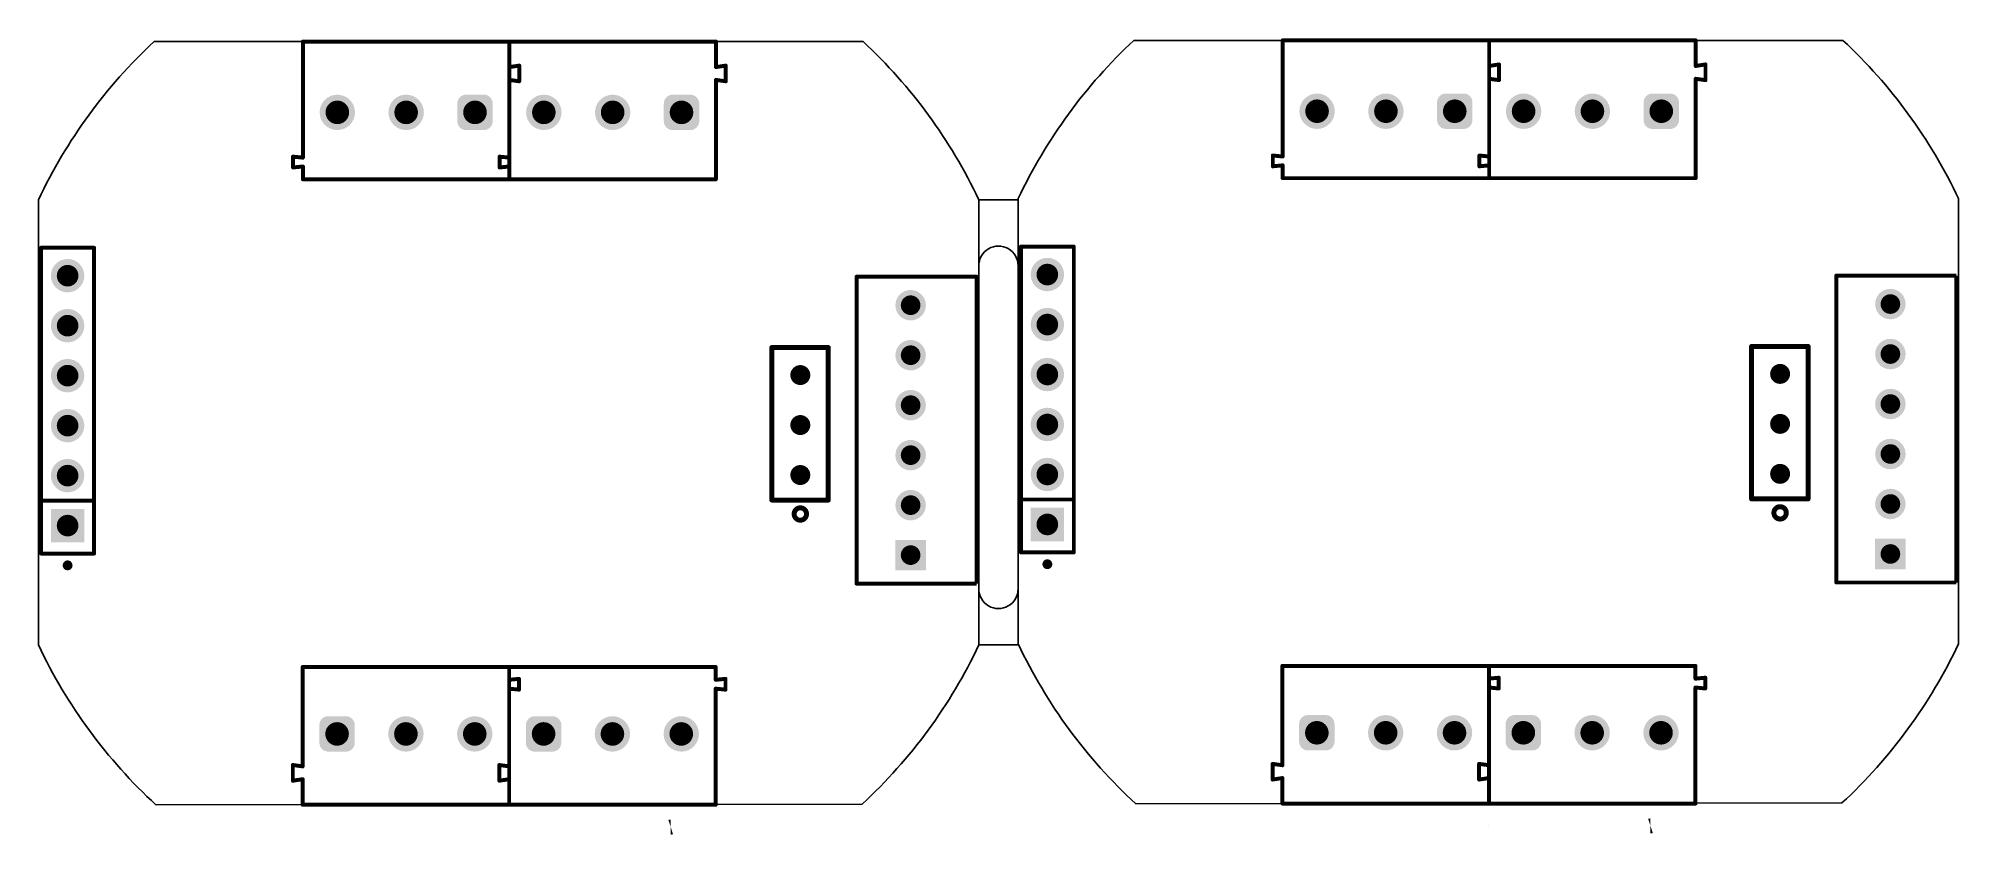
# Model space of a CAD drawing. Header units: millimetres. Extents: x 61.9 to 159.6, y 49.5 to 90.
import ezdxf

# ---------------------------------------------------------------- set-up
doc = ezdxf.new("R2010")
doc.units = ezdxf.units.MM
for name, color, linetype in [('BottomOverlay', 54, 'Continuous'), ('Mechanical1', 6, 'Continuous'), ('PadHoleLayer', 156, 'Continuous'), ('TopOverlay', 2, 'Continuous')]:
    doc.layers.add(name, color=color, linetype=linetype)

# ---------------------------------------------------------------- blocks, each defined once
blk = doc.blocks.new('3_2_54_C______________3')
at = {"layer": 'PadHoleLayer'}
h = blk.add_hatch(color=156, dxfattribs=at)
edge = h.paths.add_edge_path()
edge.add_arc((-3.302, 2.794), 0.508, 0, 360)
h = blk.add_hatch(color=156, dxfattribs=at)
edge = h.paths.add_edge_path()
edge.add_arc((-0.7619999999999999, 2.794), 0.508, 0, 360)
h = blk.add_hatch(color=156, dxfattribs=at)
edge = h.paths.add_edge_path()
edge.add_arc((1.778, 2.794), 0.508, 0, 360)
at = {"layer": 'BottomOverlay', "const_width": 0.254}
for points in [[(-4.571999999999999, 4.2418), (3.175, 4.2418)], [(-4.571999999999999, 4.2418), (-4.571999999999999, 1.3716)], [(3.175, 4.2418), (3.175, 1.3716)], [(-4.571999999999999, 1.3716), (3.175, 1.3716)]]:
    blk.add_lwpolyline(points, dxfattribs=at)
at = {"layer": 'BottomOverlay', "const_width": 0.127}
for points in [[(-4.6355, 4.2418, 1), (-4.5085, 4.2418, 1)], [(-4.6355, 4.2418, 1), (-4.5085, 4.2418, 1)], [(3.1115, 4.2418, 1), (3.2385, 4.2418, 1)], [(3.1115, 4.2418, 1), (3.2385, 4.2418, 1)], [(-4.6355, 1.3716, 1), (-4.5085, 1.3716, 1)], [(-4.6355, 1.3716, 1), (-4.5085, 1.3716, 1)], [(3.1115, 1.3716, 1), (3.2385, 1.3716, 1)], [(3.1115, 1.3716, 1), (3.2385, 1.3716, 1)]]:
    blk.add_lwpolyline(points, format="xyb", close=True, dxfattribs=at)
at = {"layer": 'TopOverlay', "const_width": 0.254}
for points in [[(-4.571999999999999, 4.2418), (3.175, 4.2418)], [(-4.571999999999999, 4.2418), (-4.571999999999999, 1.3716)], [(3.175, 4.2418), (3.175, 1.3716)], [(-4.571999999999999, 1.3716), (3.175, 1.3716)]]:
    blk.add_lwpolyline(points, dxfattribs=at)
at = {"layer": 'TopOverlay'}
for points, const_width in [([(-4.6355, 4.2418, 1), (-4.5085, 4.2418, 1)], 0.127), ([(-4.6355, 4.2418, 1), (-4.5085, 4.2418, 1)], 0.127), ([(3.1115, 4.2418, 1), (3.2385, 4.2418, 1)], 0.127), ([(3.1115, 4.2418, 1), (3.2385, 4.2418, 1)], 0.127), ([(-4.969019779999999, 2.794, 1), (-5.59738022, 2.794, 1)], 0.254), ([(-5.660880219999999, 2.794, 1), (-5.533880219999999, 2.794, 1)], 0.127), ([(-5.032519779999999, 2.794, 1), (-4.90551978, 2.794, 1)], 0.127), ([(-4.6355, 1.3716, 1), (-4.5085, 1.3716, 1)], 0.127), ([(-4.6355, 1.3716, 1), (-4.5085, 1.3716, 1)], 0.127), ([(3.1115, 1.3716, 1), (3.2385, 1.3716, 1)], 0.127), ([(3.1115, 1.3716, 1), (3.2385, 1.3716, 1)], 0.127)]:
    blk.add_lwpolyline(points, format="xyb", close=True, dxfattribs=dict(at, const_width=const_width))

msp = doc.modelspace()

# ---------------------------------------------------------------- hatches: boundary and pattern name
at = {"layer": 'TopOverlay'}
h = msp.add_hatch(color=2, dxfattribs=at)
edge = h.paths.add_edge_path()
edge.add_arc((77.12498184314987, 86.23500367628277), 0.8999981999999999, 0, 360)
h = msp.add_hatch(color=2, dxfattribs=at)
edge = h.paths.add_edge_path()
edge.add_arc((80.62494944314986, 86.23500367628277), 0.8999981999999999, 0, 360)
h = msp.add_hatch(color=2, dxfattribs=at)
edge = h.paths.add_edge_path()
edge.add_arc((84.57496821314987, 85.78500330628279), 0.4499991, 270, 360)
edge.add_line((85.02496731314986, 85.78500330628279), (85.02496731314986, 86.68500404628277))
edge.add_arc((84.57496821314987, 86.68500404628277), 0.4499991, 0, 90)
edge.add_line((84.57496821314987, 87.13500314628277), (83.67496747314989, 87.13500314628277))
edge.add_arc((83.67496747314988, 86.68500404628277), 0.4499991, 90, 180.0000000000008)
edge.add_line((83.22496837314989, 86.68500404628277), (83.22496837314989, 85.78500330628279))
edge.add_arc((83.67496747314988, 85.78500330628279), 0.4499991, 180, 270)
edge.add_line((83.67496747314988, 85.33500420628279), (84.57496821314986, 85.33500420628279))
h = msp.add_hatch(color=2, dxfattribs=at)
edge = h.paths.add_edge_path()
edge.add_arc((87.62493544314987, 86.23500367628277), 0.8999981999999999, 0, 360)
h = msp.add_hatch(color=2, dxfattribs=at)
edge = h.paths.add_edge_path()
edge.add_arc((91.12495384314988, 86.23500367628277), 0.8999981999999999, 0, 360)
h = msp.add_hatch(color=2, dxfattribs=at)
edge = h.paths.add_edge_path()
edge.add_arc((95.07497261314984, 85.78500330628279), 0.4499991, 270, 360)
edge.add_line((95.52497171314988, 85.78500330628279), (95.52497171314988, 86.68500404628277))
edge.add_arc((95.07497261314984, 86.68500404628277), 0.4499991, 0, 90)
edge.add_line((95.07497261314984, 87.13500314628277), (94.1749718731499, 87.13500314628277))
edge.add_arc((94.1749718731499, 86.68500404628277), 0.4499991, 90, 180.0000000000008)
edge.add_line((93.72497277314989, 86.68500404628277), (93.72497277314989, 85.78500330628279))
edge.add_arc((94.1749718731499, 85.78500330628279), 0.4499991, 180, 270)
edge.add_line((94.1749718731499, 85.33500420628279), (95.07497261314984, 85.33500420628279))
h = msp.add_hatch(color=2, dxfattribs=at)
edge = h.paths.add_edge_path()
edge.add_arc((126.9403691943679, 86.29315499691178), 0.8999981999999999, 0, 360)
h = msp.add_hatch(color=2, dxfattribs=at)
edge = h.paths.add_edge_path()
edge.add_arc((126.9403691943679, 86.29315499691178), 0.5999988, 0, 360)
h = msp.add_hatch(color=2, dxfattribs=at)
edge = h.paths.add_edge_path()
edge.add_arc((130.4403367943679, 86.29315499691178), 0.8999981999999999, 0, 360)
h = msp.add_hatch(color=2, dxfattribs=at)
edge = h.paths.add_edge_path()
edge.add_arc((130.4403367943679, 86.29315499691178), 0.5999988, 0, 360)
h = msp.add_hatch(color=2, dxfattribs=at)
edge = h.paths.add_edge_path()
edge.add_arc((134.3903555643678, 85.8431546269118), 0.4499991, 270, 360)
edge.add_line((134.8403546643679, 85.8431546269118), (134.8403546643679, 86.74315536691178))
edge.add_arc((134.3903555643678, 86.74315536691178), 0.4499991, 0, 90)
edge.add_line((134.3903555643678, 87.19315446691178), (133.4903548243678, 87.19315446691178))
edge.add_arc((133.4903548243679, 86.74315536691178), 0.4499991, 90, 180.0000000000008)
edge.add_line((133.0403557243679, 86.74315536691178), (133.0403557243679, 85.8431546269118))
edge.add_arc((133.4903548243679, 85.8431546269118), 0.4499991, 180, 270)
edge.add_line((133.4903548243679, 85.3931555269118), (134.3903555643678, 85.3931555269118))
h = msp.add_hatch(color=2, dxfattribs=at)
edge = h.paths.add_edge_path()
edge.add_arc((133.9403551943678, 86.29315499691178), 0.5999988, 0, 360)
h = msp.add_hatch(color=2, dxfattribs=at)
edge = h.paths.add_edge_path()
edge.add_arc((137.4403227943679, 86.29315499691178), 0.8999981999999999, 0, 360)
h = msp.add_hatch(color=2, dxfattribs=at)
edge = h.paths.add_edge_path()
edge.add_arc((137.4403227943679, 86.29315499691178), 0.5999988, 0, 360)
h = msp.add_hatch(color=2, dxfattribs=at)
edge = h.paths.add_edge_path()
edge.add_arc((140.9403411943679, 86.29315499691178), 0.8999981999999999, 0, 360)
h = msp.add_hatch(color=2, dxfattribs=at)
edge = h.paths.add_edge_path()
edge.add_arc((140.9403411943679, 86.29315499691178), 0.5999988, 0, 360)
h = msp.add_hatch(color=2, dxfattribs=at)
edge = h.paths.add_edge_path()
edge.add_arc((144.8903599643678, 85.8431546269118), 0.4499991, 270, 360)
edge.add_line((145.3403590643678, 85.8431546269118), (145.3403590643678, 86.74315536691178))
edge.add_arc((144.8903599643678, 86.74315536691178), 0.4499991, 0, 90)
edge.add_line((144.8903599643678, 87.19315446691178), (143.9903592243679, 87.19315446691178))
edge.add_arc((143.9903592243679, 86.74315536691178), 0.4499991, 90, 180.0000000000008)
edge.add_line((143.5403601243679, 86.74315536691178), (143.5403601243679, 85.8431546269118))
edge.add_arc((143.9903592243679, 85.8431546269118), 0.4499991, 180, 270)
edge.add_line((143.9903592243679, 85.3931555269118), (144.8903599643678, 85.3931555269118))
h = msp.add_hatch(color=2, dxfattribs=at)
edge = h.paths.add_edge_path()
edge.add_arc((144.4403595943679, 86.29315499691178), 0.5999988, 0, 360)
h = msp.add_hatch(color=2, dxfattribs=at)
edge = h.paths.add_edge_path()
edge.add_arc((77.12498184314987, 86.23500367628277), 0.5999988, 0, 360)
h = msp.add_hatch(color=2, dxfattribs=at)
edge = h.paths.add_edge_path()
edge.add_arc((80.62494944314986, 86.23500367628277), 0.5999988, 0, 360)
h = msp.add_hatch(color=2, dxfattribs=at)
edge = h.paths.add_edge_path()
edge.add_arc((84.12496784314988, 86.23500367628277), 0.5999988, 0, 360)
h = msp.add_hatch(color=2, dxfattribs=at)
edge = h.paths.add_edge_path()
edge.add_arc((87.62493544314987, 86.23500367628277), 0.5999988, 0, 360)
h = msp.add_hatch(color=2, dxfattribs=at)
edge = h.paths.add_edge_path()
edge.add_arc((91.12495384314988, 86.23500367628277), 0.5999988, 0, 360)
h = msp.add_hatch(color=2, dxfattribs=at)
edge = h.paths.add_edge_path()
edge.add_arc((94.6249722431499, 86.23500367628277), 0.5999988, 0, 360)
h = msp.add_hatch(color=256, dxfattribs=at)
edge = h.paths.add_edge_path()
edge.add_arc((63.41112851980382, 77.9352123285298), 0.8499983, 0, 360)
h = msp.add_hatch(color=256, dxfattribs=at)
edge = h.paths.add_edge_path()
edge.add_arc((63.41112851980382, 77.9352123285298), 0.5499989000000002, 0, 360)
h = msp.add_hatch(color=256, dxfattribs=at)
edge = h.paths.add_edge_path()
edge.add_arc((113.2265158710218, 77.99336364915881), 0.8499983, 0, 360)
h = msp.add_hatch(color=256, dxfattribs=at)
edge = h.paths.add_edge_path()
edge.add_arc((113.2265158710218, 77.99336364915881), 0.5499989000000002, 0, 360)
h = msp.add_hatch(color=256, dxfattribs=at)
edge = h.paths.add_edge_path()
edge.add_arc((106.2740815406915, 76.4351823085298), 0.77499972, 0, 360)
h = msp.add_hatch(color=256, dxfattribs=at)
edge = h.paths.add_edge_path()
edge.add_arc((156.0894688919095, 76.4933336291588), 0.77499972, 0, 360)
h = msp.add_hatch(color=256, dxfattribs=at)
edge = h.paths.add_edge_path()
edge.add_arc((63.41112851980382, 75.3952123285298), 0.8499983, 0, 360)
h = msp.add_hatch(color=256, dxfattribs=at)
edge = h.paths.add_edge_path()
edge.add_arc((106.2740815406915, 76.4351823085298), 0.4999990000000001, 0, 360)
h = msp.add_hatch(color=256, dxfattribs=at)
edge = h.paths.add_edge_path()
edge.add_arc((113.2265158710218, 75.4533636491588), 0.8499983, 0, 360)
h = msp.add_hatch(color=256, dxfattribs=at)
edge = h.paths.add_edge_path()
edge.add_arc((156.0894688919095, 76.4933336291588), 0.4999990000000001, 0, 360)
h = msp.add_hatch(color=256, dxfattribs=at)
edge = h.paths.add_edge_path()
edge.add_arc((63.41112851980382, 75.3952123285298), 0.5499989000000002, 0, 360)
h = msp.add_hatch(color=256, dxfattribs=at)
edge = h.paths.add_edge_path()
edge.add_arc((113.2265158710218, 75.4533636491588), 0.5499989000000002, 0, 360)
h = msp.add_hatch(color=256, dxfattribs=at)
edge = h.paths.add_edge_path()
edge.add_arc((106.2740815406915, 73.8951823085298), 0.77499972, 0, 360)
h = msp.add_hatch(color=256, dxfattribs=at)
edge = h.paths.add_edge_path()
edge.add_arc((106.2740815406915, 73.8951823085298), 0.4999990000000001, 0, 360)
h = msp.add_hatch(color=256, dxfattribs=at)
edge = h.paths.add_edge_path()
edge.add_arc((156.0894688919095, 73.9533336291588), 0.77499972, 0, 360)
h = msp.add_hatch(color=256, dxfattribs=at)
edge = h.paths.add_edge_path()
edge.add_arc((156.0894688919095, 73.9533336291588), 0.4999990000000001, 0, 360)
h = msp.add_hatch(color=256, dxfattribs=at)
edge = h.paths.add_edge_path()
edge.add_arc((63.41112851980382, 72.8552123285298), 0.8499983, 0, 360)
h = msp.add_hatch(color=256, dxfattribs=at)
edge = h.paths.add_edge_path()
edge.add_arc((63.41112851980382, 72.8552123285298), 0.5499989000000002, 0, 360)
h = msp.add_hatch(color=256, dxfattribs=at)
edge = h.paths.add_edge_path()
edge.add_arc((113.2265158710218, 72.91336364915881), 0.8499983, 0, 360)
h = msp.add_hatch(color=256, dxfattribs=at)
edge = h.paths.add_edge_path()
edge.add_arc((113.2265158710218, 72.91336364915881), 0.5499989000000002, 0, 360)
h = msp.add_hatch(color=256, dxfattribs=at)
edge = h.paths.add_edge_path()
edge.add_arc((106.2740815406915, 71.3551823085298), 0.77499972, 0, 360)
h = msp.add_hatch(color=256, dxfattribs=at)
edge = h.paths.add_edge_path()
edge.add_arc((106.2740815406915, 71.3551823085298), 0.4999990000000001, 0, 360)
h = msp.add_hatch(color=256, dxfattribs=at)
edge = h.paths.add_edge_path()
edge.add_arc((156.0894688919095, 71.41333362915881), 0.77499972, 0, 360)
h = msp.add_hatch(color=256, dxfattribs=at)
edge = h.paths.add_edge_path()
edge.add_arc((156.0894688919095, 71.41333362915881), 0.4999990000000001, 0, 360)
h = msp.add_hatch(color=256, dxfattribs=at)
edge = h.paths.add_edge_path()
edge.add_arc((63.41112851980382, 70.3152123285298), 0.8499983, 0, 360)
h = msp.add_hatch(color=256, dxfattribs=at)
edge = h.paths.add_edge_path()
edge.add_arc((63.41112851980382, 70.3152123285298), 0.5499989000000002, 0, 360)
h = msp.add_hatch(color=256, dxfattribs=at)
edge = h.paths.add_edge_path()
edge.add_arc((113.2265158710218, 70.3733636491588), 0.8499983, 0, 360)
h = msp.add_hatch(color=256, dxfattribs=at)
edge = h.paths.add_edge_path()
edge.add_arc((113.2265158710218, 70.3733636491588), 0.5499989000000002, 0, 360)
h = msp.add_hatch(color=256, dxfattribs=at)
edge = h.paths.add_edge_path()
edge.add_arc((106.2740815406915, 68.8151823085298), 0.77499972, 0, 360)
h = msp.add_hatch(color=256, dxfattribs=at)
edge = h.paths.add_edge_path()
edge.add_arc((156.0894688919095, 68.8733336291588), 0.77499972, 0, 360)
h = msp.add_hatch(color=256, dxfattribs=at)
edge = h.paths.add_edge_path()
edge.add_arc((156.0894688919095, 68.8733336291588), 0.4999990000000001, 0, 360)
h = msp.add_hatch(color=256, dxfattribs=at)
edge = h.paths.add_edge_path()
edge.add_arc((63.41112851980382, 67.7752123285298), 0.8499983, 0, 360)
h = msp.add_hatch(color=256, dxfattribs=at)
edge = h.paths.add_edge_path()
edge.add_arc((106.2740815406915, 68.8151823085298), 0.4999990000000001, 0, 360)
h = msp.add_hatch(color=256, dxfattribs=at)
edge = h.paths.add_edge_path()
edge.add_arc((113.2265158710218, 67.83336364915881), 0.8499983, 0, 360)
h = msp.add_hatch(color=256, dxfattribs=at)
edge = h.paths.add_edge_path()
edge.add_arc((113.2265158710218, 67.83336364915881), 0.5499989000000002, 0, 360)
h = msp.add_hatch(color=256, dxfattribs=at)
edge = h.paths.add_edge_path()
edge.add_arc((63.41112851980382, 67.7752123285298), 0.5499989000000002, 0, 360)
h = msp.add_hatch(color=256, dxfattribs=at)
edge = h.paths.add_edge_path()
edge.add_arc((106.2740815406915, 66.27518230852979), 0.77499972, 0, 360)
h = msp.add_hatch(color=256, dxfattribs=at)
edge = h.paths.add_edge_path()
edge.add_arc((106.2740815406915, 66.27518230852979), 0.4999990000000001, 0, 360)
h = msp.add_hatch(color=256, dxfattribs=at)
edge = h.paths.add_edge_path()
edge.add_arc((156.0894688919095, 66.3333336291588), 0.77499972, 0, 360)
h = msp.add_hatch(color=256, dxfattribs=at)
edge = h.paths.add_edge_path()
edge.add_arc((156.0894688919095, 66.3333336291588), 0.4999990000000001, 0, 360)
for points in [[(62.56112894980382, 64.3852127585298), (62.56112894980382, 66.08521189852979), (64.26112808980383, 66.08521189852979), (64.26112808980383, 64.3852127585298)], [(112.3765163010218, 64.44336407915881), (112.3765163010218, 66.1433632191588), (114.0765154410218, 66.1433632191588), (114.0765154410218, 64.44336407915881)], [(105.4990818206914, 62.9601825885298), (105.4990818206914, 64.5101820285298), (107.0490812606915, 64.5101820285298), (107.0490812606915, 62.9601825885298)], [(155.3144691719093, 63.01833390915881), (155.3144691719093, 64.56833334915879), (156.8644686119095, 64.56833334915879), (156.8644686119095, 63.01833390915881)]]:
    msp.add_hatch(color=256, dxfattribs=at).paths.add_polyline_path(points)
h = msp.add_hatch(color=256, dxfattribs=at)
edge = h.paths.add_edge_path()
edge.add_arc((63.41112851980382, 65.2352123285298), 0.5499989000000002, 0, 360)
h = msp.add_hatch(color=256, dxfattribs=at)
edge = h.paths.add_edge_path()
edge.add_arc((113.2265158710218, 65.2933636491588), 0.5499989000000002, 0, 360)
h = msp.add_hatch(color=256, dxfattribs=at)
edge = h.paths.add_edge_path()
edge.add_arc((106.2740815406915, 63.7351823085298), 0.4999990000000001, 0, 360)
h = msp.add_hatch(color=256, dxfattribs=at)
edge = h.paths.add_edge_path()
edge.add_arc((156.0894688919095, 63.7933336291588), 0.4999990000000001, 0, 360)
h = msp.add_hatch(color=2, dxfattribs=at)
edge = h.paths.add_edge_path()
edge.add_arc((76.66238375058921, 55.0987134591095), 0.4499991, 90, 180)
edge.add_line((76.2123846505892, 55.0987134591095), (76.2123846505892, 54.19871271910949))
edge.add_arc((76.66238375058921, 54.19871271910949), 0.4499991, 180, 270)
edge.add_line((76.66238375058921, 53.74871361910949), (77.56238449058921, 53.74871361910949))
edge.add_arc((77.56238449058921, 54.19871271910949), 0.4499991, 270, 360)
edge.add_line((78.0123835905892, 54.19871271910949), (78.0123835905892, 55.09871345910949))
edge.add_arc((77.56238449058921, 55.0987134591095), 0.4499991, 0, 90)
edge.add_line((77.56238449058921, 55.54871255910949), (76.66238375058921, 55.54871255910949))
h = msp.add_hatch(color=2, dxfattribs=at)
edge = h.paths.add_edge_path()
edge.add_arc((77.11238412058921, 54.64871308910949), 0.5999988, 0, 360)
h = msp.add_hatch(color=2, dxfattribs=at)
edge = h.paths.add_edge_path()
edge.add_arc((80.6123517205892, 54.64871308910949), 0.8999981999999999, 0, 360)
h = msp.add_hatch(color=2, dxfattribs=at)
edge = h.paths.add_edge_path()
edge.add_arc((80.6123517205892, 54.64871308910949), 0.5999988, 0, 360)
h = msp.add_hatch(color=2, dxfattribs=at)
edge = h.paths.add_edge_path()
edge.add_arc((84.11237012058922, 54.64871308910949), 0.8999981999999999, 0, 360)
h = msp.add_hatch(color=2, dxfattribs=at)
edge = h.paths.add_edge_path()
edge.add_arc((84.11237012058922, 54.64871308910949), 0.5999988, 0, 360)
h = msp.add_hatch(color=2, dxfattribs=at)
edge = h.paths.add_edge_path()
edge.add_arc((87.16233735058918, 55.09876425910949), 0.4499991, 90, 180)
edge.add_line((86.7123382505892, 55.09876425910949), (86.7123382505892, 54.19876351910949))
edge.add_arc((87.16233735058918, 54.19876351910949), 0.4499991, 180, 270)
edge.add_line((87.16233735058918, 53.74876441910949), (88.06233809058921, 53.74876441910949))
edge.add_arc((88.06233809058921, 54.19876351910949), 0.4499991, 270, 360.0000000000002)
edge.add_line((88.51233719058916, 54.19876351910949), (88.51233719058916, 55.09876425910949))
edge.add_arc((88.06233809058921, 55.09876425910949), 0.4499991, 0, 90.00000000000159)
edge.add_line((88.06233809058921, 55.54876335910949), (87.16233735058918, 55.54876335910949))
h = msp.add_hatch(color=2, dxfattribs=at)
edge = h.paths.add_edge_path()
edge.add_arc((87.61233772058921, 54.6487638891095), 0.5999988, 0, 360)
h = msp.add_hatch(color=2, dxfattribs=at)
edge = h.paths.add_edge_path()
edge.add_arc((91.11235612058917, 54.6487638891095), 0.8999981999999999, 0, 360)
h = msp.add_hatch(color=2, dxfattribs=at)
edge = h.paths.add_edge_path()
edge.add_arc((91.11235612058917, 54.6487638891095), 0.5999988, 0, 360)
h = msp.add_hatch(color=2, dxfattribs=at)
edge = h.paths.add_edge_path()
edge.add_arc((94.61237452058924, 54.6487638891095), 0.8999981999999999, 0, 360)
h = msp.add_hatch(color=2, dxfattribs=at)
edge = h.paths.add_edge_path()
edge.add_arc((94.61237452058924, 54.6487638891095), 0.5999988, 0, 360)
h = msp.add_hatch(color=2, dxfattribs=at)
edge = h.paths.add_edge_path()
edge.add_arc((126.4777711018072, 55.15686477973851), 0.4499991, 90, 180)
edge.add_line((126.0277720018072, 55.15686477973851), (126.0277720018072, 54.2568640397385))
edge.add_arc((126.4777711018072, 54.2568640397385), 0.4499991, 180, 270)
edge.add_line((126.4777711018072, 53.8068649397385), (127.3777718418072, 53.8068649397385))
edge.add_arc((127.3777718418072, 54.2568640397385), 0.4499991, 270, 360)
edge.add_line((127.8277709418072, 54.2568640397385), (127.8277709418072, 55.1568647797385))
edge.add_arc((127.3777718418072, 55.15686477973851), 0.4499991, 0, 90)
edge.add_line((127.3777718418072, 55.6068638797385), (126.4777711018072, 55.6068638797385))
h = msp.add_hatch(color=2, dxfattribs=at)
edge = h.paths.add_edge_path()
edge.add_arc((126.9277714718072, 54.7068644097385), 0.5999988, 0, 360)
h = msp.add_hatch(color=2, dxfattribs=at)
edge = h.paths.add_edge_path()
edge.add_arc((130.4277390718072, 54.7068644097385), 0.8999981999999999, 0, 360)
h = msp.add_hatch(color=2, dxfattribs=at)
edge = h.paths.add_edge_path()
edge.add_arc((130.4277390718072, 54.7068644097385), 0.5999988, 0, 360)
h = msp.add_hatch(color=2, dxfattribs=at)
edge = h.paths.add_edge_path()
edge.add_arc((133.9277574718072, 54.7068644097385), 0.8999981999999999, 0, 360)
h = msp.add_hatch(color=2, dxfattribs=at)
edge = h.paths.add_edge_path()
edge.add_arc((133.9277574718072, 54.7068644097385), 0.5999988, 0, 360)
h = msp.add_hatch(color=2, dxfattribs=at)
edge = h.paths.add_edge_path()
edge.add_arc((136.9777247018071, 55.1569155797385), 0.4499991, 90, 180)
edge.add_line((136.5277256018072, 55.1569155797385), (136.5277256018072, 54.2569148397385))
edge.add_arc((136.9777247018071, 54.2569148397385), 0.4499991, 180, 270)
edge.add_line((136.9777247018071, 53.8069157397385), (137.8777254418072, 53.8069157397385))
edge.add_arc((137.8777254418072, 54.2569148397385), 0.4499991, 270, 360.0000000000002)
edge.add_line((138.3277245418072, 54.2569148397385), (138.3277245418072, 55.1569155797385))
edge.add_arc((137.8777254418072, 55.1569155797385), 0.4499991, 0, 90.00000000000159)
edge.add_line((137.8777254418072, 55.6069146797385), (136.9777247018071, 55.6069146797385))
h = msp.add_hatch(color=2, dxfattribs=at)
edge = h.paths.add_edge_path()
edge.add_arc((137.4277250718072, 54.7069152097385), 0.5999988, 0, 360)
h = msp.add_hatch(color=2, dxfattribs=at)
edge = h.paths.add_edge_path()
edge.add_arc((140.9277434718072, 54.7069152097385), 0.8999981999999999, 0, 360)
h = msp.add_hatch(color=2, dxfattribs=at)
edge = h.paths.add_edge_path()
edge.add_arc((140.9277434718072, 54.7069152097385), 0.5999988, 0, 360)
h = msp.add_hatch(color=2, dxfattribs=at)
edge = h.paths.add_edge_path()
edge.add_arc((144.4277618718072, 54.7069152097385), 0.8999981999999999, 0, 360)
h = msp.add_hatch(color=2, dxfattribs=at)
edge = h.paths.add_edge_path()
edge.add_arc((144.4277618718072, 54.7069152097385), 0.5999988, 0, 360)

# ---------------------------------------------------------------- linework, layer by layer
for points in [[(67.80781592338613, 89.83473410766607), (103.8594619358145, 89.83598409109374)], [(117.6232032746041, 89.89288542829507), (153.6748492870325, 89.89413541172274)], [(61.9265983270791, 81.79242014159303), (61.9265983270791, 59.16890960314415)], [(109.7420216648509, 81.79242014159301), (109.7420216648509, 59.16890960314415)], [(109.7420216648509, 81.79242014159301), (111.7419856782971, 81.79242014159301)], [(111.7419856782971, 81.85057146222204), (111.7419856782971, 59.22706092377316)], [(159.5574090160689, 81.85057146222202), (159.5574090160689, 59.22706092377316)], [(109.7420216648509, 78.45125687796614), (109.7420216648509, 59.16890960314401)], [(111.7419856782971, 78.442773257707), (111.7419856782971, 62.01991297486607)], [(109.7420216648509, 59.16890960314397), (111.7419856782971, 59.16890960314397)], [(67.90132262366379, 51.03992290046083), (103.8130929204812, 51.08226676668637)], [(117.7167099748818, 51.09807422108984), (153.6284802716992, 51.14041808731538)]]:
    msp.add_lwpolyline(points)
for centre, radius, start, end in [((85.83430999596504, 70.48066487236858), 26.44871423176204, 132.9659884541522, 154.6791776195133), ((85.83430999596504, 70.48066487236858), 26.44871423176204, 25.32082238048669, 47.03798466678766), ((135.649697347183, 70.53881619299759), 26.44871423176204, 132.9659884541522, 154.6791776195133), ((135.649697347183, 70.53881619299759), 26.44871423176204, 25.32082238048669, 47.03798466678766), ((110.7419856782971, 78.442773257707), 1, 0, 180.486081466377), ((110.7419856782971, 62.01991297486607), 1, 179.5139185338151, 0), ((85.83430999596504, 70.48066487236858), 26.44871423176204, 205.3208223804863, 227.3102097662063), ((85.83430999596504, 70.48066487236858), 26.44871423176204, 312.8249060288992, 334.6791776195133), ((135.649697347183, 70.53881619299759), 26.44871423176204, 205.3208223804863, 227.3102097662063), ((135.649697347183, 70.53881619299759), 26.44871423176204, 312.8249060288992, 334.6791776195133)]:
    msp.add_arc(centre, radius, start, end)
at = {"layer": 'Mechanical1'}
for points in [[(67.80781592338613, 89.83473410766607), (103.8594619358145, 89.83598409109374)], [(117.6232032746041, 89.89288542829507), (153.6748492870325, 89.89413541172274)], [(61.92659832707911, 81.79242014159303), (61.92659832707911, 59.16890960314415)], [(109.7420216648509, 81.79242014159301), (109.7420216648509, 59.16890960314415)], [(109.7420216648509, 81.79242014159301), (111.7419856782971, 81.79242014159301)], [(111.7419856782971, 81.85057146222204), (111.7419856782971, 59.22706092377316)], [(159.5574090160689, 81.85057146222202), (159.5574090160689, 59.22706092377316)], [(109.7420216648509, 78.45125687796614), (109.7420216648509, 59.16890960314401)], [(111.7419856782971, 78.442773257707), (111.7419856782971, 62.01991297486607)], [(109.7420216648509, 59.16890960314397), (111.7419856782971, 59.16890960314397)], [(67.90132262366379, 51.03992290046083), (103.8130929204812, 51.08226676668637)], [(117.7167099748818, 51.09807422108984), (153.6284802716992, 51.14041808731538)]]:
    msp.add_lwpolyline(points, dxfattribs=at)
for centre, radius, start, end in [((85.83430999596504, 70.48066487236858), 26.44871423176204, 132.9659884541517, 154.6791776195133), ((85.83430999596504, 70.48066487236858), 26.44871423176204, 25.32082238048669, 47.03798466678766), ((135.649697347183, 70.53881619299759), 26.44871423176204, 132.9659884541517, 154.6791776195133), ((135.649697347183, 70.53881619299759), 26.44871423176204, 25.32082238048669, 47.03798466678766), ((110.7419856782971, 78.442773257707), 1, 0, 180.486081466377), ((110.7419856782971, 62.01991297486607), 1, 179.5139185338151, 0), ((85.83430999596504, 70.48066487236858), 26.44871423176204, 205.3208223804863, 227.3102097662063), ((85.83430999596504, 70.48066487236858), 26.44871423176204, 312.8249060288992, 334.6791776195133), ((135.649697347183, 70.53881619299759), 26.44871423176204, 205.3208223804863, 227.3102097662063), ((135.649697347183, 70.53881619299759), 26.44871423176204, 312.8249060288992, 334.6791776195133)]:
    msp.add_arc(centre, radius, start, end, dxfattribs=at)
at = {"layer": 'TopOverlay', "color": 2, "const_width": 0.1999996}
for points in [[(75.37497264314985, 89.83499647628277), (85.87497704314984, 89.83499647628277)], [(75.37497264314985, 83.93498287628279), (75.37497264314985, 89.83499647628277)], [(85.87497704314984, 83.93498287628279), (85.87497704314984, 89.83499647628277)], [(85.87497704314984, 89.83499647628277), (96.37498144314989, 89.83499647628277)], [(85.87497704314984, 88.53497367628277), (85.87497704314984, 89.83499647628277)], [(96.37498144314989, 88.53497367628277), (96.37498144314989, 89.83499647628277)], [(125.1903599943678, 89.89314779691178), (135.6903643943678, 89.89314779691178)], [(125.1903599943678, 83.9931341969118), (125.1903599943678, 89.89314779691178)], [(135.6903643943678, 83.9931341969118), (135.6903643943678, 89.89314779691178)], [(135.6903643943678, 89.89314779691178), (146.1903687943679, 89.89314779691178)], [(135.6903643943678, 88.59312499691178), (135.6903643943678, 89.89314779691178)], [(146.1903687943679, 88.59312499691178), (146.1903687943679, 89.89314779691178)], [(85.87365624314987, 87.88453047628278), (86.37495064314987, 87.81498527628277)], [(85.87497704314984, 88.53497367628277), (86.37495064314987, 88.61325647628277)], [(85.87497704314984, 82.83495967628278), (85.87497704314984, 87.88493687628278)], [(86.37495064314987, 87.81498527628277), (86.37495064314987, 88.61325647628277)], [(96.37366064314989, 87.88453047628278), (96.8749550431499, 87.81498527628277)], [(96.37498144314989, 88.53497367628277), (96.8749550431499, 88.61325647628277)], [(96.37498144314989, 82.83495967628278), (96.37498144314989, 87.88493687628278)], [(96.8749550431499, 87.81498527628277), (96.8749550431499, 88.61325647628277)], [(135.6890435943679, 87.94268179691178), (136.1903379943678, 87.87313659691178)], [(135.6903643943678, 88.59312499691178), (136.1903379943678, 88.67140779691178)], [(135.6903643943678, 82.89311099691179), (135.6903643943678, 87.94308819691179)], [(136.1903379943678, 87.87313659691178), (136.1903379943678, 88.67140779691178)], [(146.1890479943679, 87.94268179691178), (146.6903423943679, 87.87313659691178)], [(146.1903687943679, 88.59312499691178), (146.6903423943679, 88.67140779691178)], [(146.1903687943679, 82.89311099691179), (146.1903687943679, 87.94308819691179)], [(146.6903423943679, 87.87313659691178), (146.6903423943679, 88.67140779691178)], [(74.87484664314988, 83.9840048762828), (75.37497264314985, 83.93498287628279)], [(74.87494824314987, 83.43495847628279), (74.87494824314987, 83.98497007628279)], [(85.37485104314985, 83.9840048762828), (85.87497704314984, 83.93498287628279)], [(85.37495264314987, 83.43495847628279), (85.37495264314987, 83.98497007628279)], [(124.6902339943678, 84.0421561969118), (125.1903599943678, 83.9931341969118)], [(124.6903355943678, 83.4931097969118), (124.6903355943678, 84.0431213969118)], [(135.1902383943678, 84.0421561969118), (135.6903643943678, 83.9931341969118)], [(135.1903399943679, 83.4931097969118), (135.1903399943679, 84.0431213969118)], [(74.87484664314988, 83.43592367628277), (75.37497264314985, 83.48494567628276)], [(75.37497264314985, 82.83495967628278), (75.37497264314985, 83.48494567628276)], [(85.37485104314985, 83.43592367628277), (85.87497704314984, 83.48494567628276)], [(85.87497704314984, 82.83495967628278), (85.87497704314984, 83.48494567628276)], [(124.6902339943678, 83.49407499691178), (125.1903599943678, 83.54309699691177)], [(125.1903599943678, 82.89311099691179), (125.1903599943678, 83.54309699691177)], [(125.1903599943678, 82.89311099691179), (135.6903643943678, 82.89311099691179)], [(135.1902383943678, 83.49407499691178), (135.6903643943678, 83.54309699691177)], [(135.6903643943678, 82.89311099691179), (135.6903643943678, 83.54309699691177)], [(135.6903643943678, 82.89311099691179), (146.1903687943679, 82.89311099691179)], [(75.37497264314985, 82.83495967628278), (85.87497704314984, 82.83495967628278)], [(85.87497704314984, 82.83495967628278), (96.37498144314989, 82.83495967628278)], [(75.36237492058922, 58.04875708910949), (85.86237932058916, 58.04875708910949)], [(75.36237492058922, 52.99877988910949), (75.36237492058922, 58.04875708910949)], [(85.86237932058916, 52.99877988910949), (85.86237932058916, 58.04875708910949)], [(85.86237932058916, 58.04875708910949), (96.36233292058918, 58.04875708910949)], [(85.86237932058916, 57.39877108910949), (85.86237932058916, 58.04875708910949)], [(96.36233292058918, 57.39877108910949), (96.36233292058918, 58.04875708910949)], [(125.1777622718072, 58.10690840973849), (135.6777666718071, 58.10690840973849)], [(125.1777622718072, 53.0569312097385), (125.1777622718072, 58.10690840973849)], [(135.6777666718071, 53.0569312097385), (135.6777666718071, 58.10690840973849)], [(135.6777666718071, 58.10690840973849), (146.1777202718071, 58.10690840973849)], [(135.6777666718071, 57.4569224097385), (135.6777666718071, 58.10690840973849)], [(135.6777666718071, 57.4569224097385), (136.1778418718072, 57.5059444097385)], [(136.1777402718072, 56.9568980097385), (136.1777402718072, 57.5069096097385)], [(146.1777202718071, 57.4569224097385), (146.1777202718071, 58.10690840973849)], [(146.1777202718071, 57.4569224097385), (146.6778462718072, 57.5059444097385)], [(146.6777446718071, 56.9568980097385), (146.6777446718071, 57.5069096097385)], [(85.86237932058916, 57.39877108910949), (86.36245452058921, 57.44779308910949)], [(85.86237932058916, 51.0487202891095), (85.86237932058916, 56.94873388910949)], [(85.86237932058916, 56.94873388910949), (86.36245452058921, 56.8997118891095)], [(86.36235292058922, 56.89874668910949), (86.36235292058922, 57.44875828910949)], [(96.36233292058918, 57.39877108910949), (96.86245892058923, 57.44779308910949)], [(96.36233292058918, 56.94873388910949), (96.86245892058923, 56.8997118891095)], [(96.36233292058918, 51.04877108910949), (96.36233292058918, 56.94873388910949)], [(96.86235732058918, 56.89874668910949), (96.86235732058918, 57.44875828910949)], [(135.6777666718071, 51.1068716097385), (135.6777666718071, 57.0068852097385)], [(135.6777666718071, 57.0068852097385), (136.1778418718072, 56.95786320973851)], [(146.1777202718071, 57.0068852097385), (146.6778462718072, 56.95786320973851)], [(146.1777202718071, 51.1069224097385), (146.1777202718071, 57.0068852097385)], [(74.86235052058922, 52.27046028910949), (74.86235052058922, 53.0687314891095)], [(74.86235052058922, 53.0687314891095), (75.3636449205892, 52.9991862891095)], [(85.36235492058918, 53.0687314891095), (85.86364932058922, 52.9991862891095)], [(85.36235492058918, 52.27046028910949), (85.36235492058918, 53.0687314891095)], [(124.6777378718072, 52.3286116097385), (124.6777378718072, 53.1268828097385)], [(124.6777378718072, 53.1268828097385), (125.1790322718072, 53.0573376097385)], [(135.1777422718072, 53.1268828097385), (135.6790366718072, 53.0573376097385)], [(135.1777422718072, 52.3286116097385), (135.1777422718072, 53.1268828097385)], [(74.86235052058922, 52.27046028910949), (75.36237492058922, 52.3487430891095)], [(75.36237492058922, 51.0487202891095), (75.36237492058922, 52.3487430891095)], [(85.36235492058918, 52.27046028910949), (85.86237932058916, 52.3487430891095)], [(85.86237932058916, 51.04877108910949), (85.86237932058916, 52.3487430891095)], [(124.6777378718072, 52.3286116097385), (125.1777622718072, 52.40689440973851)], [(125.1777622718072, 51.1068716097385), (125.1777622718072, 52.40689440973851)], [(135.1777422718072, 52.3286116097385), (135.6777666718071, 52.40689440973851)], [(135.6777666718071, 51.1069224097385), (135.6777666718071, 52.40689440973851)], [(75.36237492058922, 51.0487202891095), (85.86237932058916, 51.0487202891095)], [(85.86237932058916, 51.04877108910949), (96.36233292058918, 51.04877108910949)], [(125.1777622718072, 51.1068716097385), (135.6777666718071, 51.1068716097385)], [(135.6777666718071, 51.1069224097385), (146.1777202718071, 51.1069224097385)]]:
    msp.add_lwpolyline(points, dxfattribs=at)
at = {"layer": 'TopOverlay', "color": 2}
for points, const_width in [([(75.32497274314986, 89.83499647628277, 1), (75.42497254314989, 89.83499647628277, 1)], 0.0999998), ([(75.32497274314986, 89.83499647628277, 1), (75.42497254314989, 89.83499647628277, 1)], 0.0999998), ([(85.82497714314988, 89.83499647628277, 1), (85.92497694314986, 89.83499647628277, 1)], 0.0999998), ([(85.82497714314988, 89.83499647628277, 1), (85.92497694314986, 89.83499647628277, 1)], 0.0999998), ([(85.82497714314988, 89.83499647628277, 1), (85.92497694314986, 89.83499647628277, 1)], 0.0999998), ([(85.82497714314988, 89.83499647628277, 1), (85.92497694314986, 89.83499647628277, 1)], 0.0999998), ([(96.32498154314987, 89.83499647628277, 1), (96.42498134314988, 89.83499647628277, 1)], 0.0999998), ([(96.32498154314987, 89.83499647628277, 1), (96.42498134314988, 89.83499647628277, 1)], 0.0999998), ([(125.1403600943678, 89.89314779691178, 1), (125.2403598943679, 89.89314779691178, 1)], 0.0999998), ([(125.1403600943678, 89.89314779691178, 1), (125.2403598943679, 89.89314779691178, 1)], 0.0999998), ([(135.6403644943678, 89.89314779691178, 1), (135.7403642943679, 89.89314779691178, 1)], 0.0999998), ([(135.6403644943678, 89.89314779691178, 1), (135.7403642943679, 89.89314779691178, 1)], 0.0999998), ([(135.6403644943678, 89.89314779691178, 1), (135.7403642943679, 89.89314779691178, 1)], 0.0999998), ([(135.6403644943678, 89.89314779691178, 1), (135.7403642943679, 89.89314779691178, 1)], 0.0999998), ([(146.1403688943679, 89.89314779691178, 1), (146.2403686943679, 89.89314779691178, 1)], 0.0999998), ([(146.1403688943679, 89.89314779691178, 1), (146.2403686943679, 89.89314779691178, 1)], 0.0999998), ([(85.82365634314988, 87.88453047628278, 1), (85.92365614314986, 87.88453047628278, 1)], 0.0999998), ([(85.82497714314988, 88.53497367628277, 1), (85.92497694314986, 88.53497367628277, 1)], 0.0999998), ([(85.82497714314988, 88.53497367628277, 1), (85.92497694314986, 88.53497367628277, 1)], 0.0999998), ([(85.82497714314988, 87.88493687628278, 1), (85.92497694314986, 87.88493687628278, 1)], 0.0999998), ([(86.32495074314986, 88.61325647628277, 1), (86.42495054314986, 88.61325647628277, 1)], 0.0999998), ([(86.32495074314986, 88.61325647628277, 1), (86.42495054314986, 88.61325647628277, 1)], 0.0999998), ([(86.32495074314986, 87.81498527628277, 1), (86.42495054314986, 87.81498527628277, 1)], 0.0999998), ([(86.32495074314986, 87.81498527628277, 1), (86.42495054314986, 87.81498527628277, 1)], 0.0999998), ([(96.3236607431499, 87.88453047628278, 1), (96.42366054314988, 87.88453047628278, 1)], 0.0999998), ([(96.32498154314987, 88.53497367628277, 1), (96.42498134314988, 88.53497367628277, 1)], 0.0999998), ([(96.32498154314987, 88.53497367628277, 1), (96.42498134314988, 88.53497367628277, 1)], 0.0999998), ([(96.32498154314987, 87.88493687628278, 1), (96.42498134314988, 87.88493687628278, 1)], 0.0999998), ([(96.82495514314991, 88.61325647628277, 1), (96.92495494314988, 88.61325647628277, 1)], 0.0999998), ([(96.82495514314991, 88.61325647628277, 1), (96.92495494314988, 88.61325647628277, 1)], 0.0999998), ([(96.82495514314991, 87.81498527628277, 1), (96.92495494314988, 87.81498527628277, 1)], 0.0999998), ([(96.82495514314991, 87.81498527628277, 1), (96.92495494314988, 87.81498527628277, 1)], 0.0999998), ([(135.6390436943678, 87.94268179691178, 1), (135.7390434943678, 87.94268179691178, 1)], 0.0999998), ([(135.6403644943678, 88.59312499691178, 1), (135.7403642943679, 88.59312499691178, 1)], 0.0999998), ([(135.6403644943678, 88.59312499691178, 1), (135.7403642943679, 88.59312499691178, 1)], 0.0999998), ([(135.6403644943678, 87.94308819691179, 1), (135.7403642943679, 87.94308819691179, 1)], 0.0999998), ([(136.1403380943678, 88.67140779691178, 1), (136.2403378943678, 88.67140779691178, 1)], 0.0999998), ([(136.1403380943678, 88.67140779691178, 1), (136.2403378943678, 88.67140779691178, 1)], 0.0999998), ([(136.1403380943678, 87.87313659691178, 1), (136.2403378943678, 87.87313659691178, 1)], 0.0999998), ([(136.1403380943678, 87.87313659691178, 1), (136.2403378943678, 87.87313659691178, 1)], 0.0999998), ([(146.1390480943679, 87.94268179691178, 1), (146.2390478943679, 87.94268179691178, 1)], 0.0999998), ([(146.1403688943679, 88.59312499691178, 1), (146.2403686943679, 88.59312499691178, 1)], 0.0999998), ([(146.1403688943679, 88.59312499691178, 1), (146.2403686943679, 88.59312499691178, 1)], 0.0999998), ([(146.1403688943679, 87.94308819691179, 1), (146.2403686943679, 87.94308819691179, 1)], 0.0999998), ([(146.6403424943679, 88.67140779691178, 1), (146.7403422943679, 88.67140779691178, 1)], 0.0999998), ([(146.6403424943679, 88.67140779691178, 1), (146.7403422943679, 88.67140779691178, 1)], 0.0999998), ([(146.6403424943679, 87.87313659691178, 1), (146.7403422943679, 87.87313659691178, 1)], 0.0999998), ([(146.6403424943679, 87.87313659691178, 1), (146.7403422943679, 87.87313659691178, 1)], 0.0999998), ([(74.82484674314986, 83.9840048762828, 1), (74.92484654314987, 83.9840048762828, 1)], 0.0999998), ([(74.82494834314986, 83.98497007628279, 1), (74.92494814314983, 83.98497007628279, 1)], 0.0999998), ([(75.32497274314986, 83.93498287628279, 1), (75.42497254314989, 83.93498287628279, 1)], 0.0999998), ([(75.32497274314986, 83.93498287628279, 1), (75.42497254314989, 83.93498287628279, 1)], 0.0999998), ([(85.32485114314986, 83.9840048762828, 1), (85.42485094314986, 83.9840048762828, 1)], 0.0999998), ([(85.32495274314988, 83.98497007628279, 1), (85.42495254314986, 83.98497007628279, 1)], 0.0999998), ([(85.82497714314988, 83.93498287628279, 1), (85.92497694314986, 83.93498287628279, 1)], 0.0999998), ([(85.82497714314988, 83.93498287628279, 1), (85.92497694314986, 83.93498287628279, 1)], 0.0999998), ([(124.6402340943679, 84.0421561969118, 1), (124.7402338943678, 84.0421561969118, 1)], 0.0999998), ([(124.6403356943678, 84.0431213969118, 1), (124.7403354943678, 84.0431213969118, 1)], 0.0999998), ([(125.1403600943678, 83.9931341969118, 1), (125.2403598943679, 83.9931341969118, 1)], 0.0999998), ([(125.1403600943678, 83.9931341969118, 1), (125.2403598943679, 83.9931341969118, 1)], 0.0999998), ([(135.1402384943678, 84.0421561969118, 1), (135.2402382943679, 84.0421561969118, 1)], 0.0999998), ([(135.1403400943678, 84.0431213969118, 1), (135.2403398943678, 84.0431213969118, 1)], 0.0999998), ([(135.6403644943678, 83.9931341969118, 1), (135.7403642943679, 83.9931341969118, 1)], 0.0999998), ([(135.6403644943678, 83.9931341969118, 1), (135.7403642943679, 83.9931341969118, 1)], 0.0999998), ([(74.82484674314986, 83.43592367628277, 1), (74.92484654314987, 83.43592367628277, 1)], 0.0999998), ([(74.82494834314986, 83.43495847628279, 1), (74.92494814314983, 83.43495847628279, 1)], 0.0999998), ([(75.32497274314986, 83.48494567628276, 1), (75.42497254314989, 83.48494567628276, 1)], 0.0999998), ([(75.32497274314986, 83.48494567628276, 1), (75.42497254314989, 83.48494567628276, 1)], 0.0999998), ([(85.32485114314986, 83.43592367628277, 1), (85.42485094314986, 83.43592367628277, 1)], 0.0999998), ([(85.32495274314988, 83.43495847628279, 1), (85.42495254314986, 83.43495847628279, 1)], 0.0999998), ([(85.82497714314988, 83.48494567628276, 1), (85.92497694314986, 83.48494567628276, 1)], 0.0999998), ([(85.82497714314988, 83.48494567628276, 1), (85.92497694314986, 83.48494567628276, 1)], 0.0999998), ([(124.6402340943679, 83.49407499691178, 1), (124.7402338943678, 83.49407499691178, 1)], 0.0999998), ([(124.6403356943678, 83.4931097969118, 1), (124.7403354943678, 83.4931097969118, 1)], 0.0999998), ([(125.1403600943678, 83.54309699691177, 1), (125.2403598943679, 83.54309699691177, 1)], 0.0999998), ([(125.1403600943678, 83.54309699691177, 1), (125.2403598943679, 83.54309699691177, 1)], 0.0999998), ([(125.1403600943678, 82.89311099691179, 1), (125.2403598943679, 82.89311099691179, 1)], 0.0999998), ([(125.1403600943678, 82.89311099691179, 1), (125.2403598943679, 82.89311099691179, 1)], 0.0999998), ([(135.1402384943678, 83.49407499691178, 1), (135.2402382943679, 83.49407499691178, 1)], 0.0999998), ([(135.1403400943678, 83.4931097969118, 1), (135.2403398943678, 83.4931097969118, 1)], 0.0999998), ([(135.6403644943678, 83.54309699691177, 1), (135.7403642943679, 83.54309699691177, 1)], 0.0999998), ([(135.6403644943678, 83.54309699691177, 1), (135.7403642943679, 83.54309699691177, 1)], 0.0999998), ([(135.6403644943678, 82.89311099691179, 1), (135.7403642943679, 82.89311099691179, 1)], 0.0999998), ([(135.6403644943678, 82.89311099691179, 1), (135.7403642943679, 82.89311099691179, 1)], 0.0999998), ([(135.6403644943678, 82.89311099691179, 1), (135.7403642943679, 82.89311099691179, 1)], 0.0999998), ([(135.6403644943678, 82.89311099691179, 1), (135.7403642943679, 82.89311099691179, 1)], 0.0999998), ([(146.1403688943679, 82.89311099691179, 1), (146.2403686943679, 82.89311099691179, 1)], 0.0999998), ([(146.1403688943679, 82.89311099691179, 1), (146.2403686943679, 82.89311099691179, 1)], 0.0999998), ([(75.32497274314986, 82.83495967628278, 1), (75.42497254314989, 82.83495967628278, 1)], 0.0999998), ([(75.32497274314986, 82.83495967628278, 1), (75.42497254314989, 82.83495967628278, 1)], 0.0999998), ([(85.82497714314988, 82.83495967628278, 1), (85.92497694314986, 82.83495967628278, 1)], 0.0999998), ([(85.82497714314988, 82.83495967628278, 1), (85.92497694314986, 82.83495967628278, 1)], 0.0999998), ([(85.82497714314988, 82.83495967628278, 1), (85.92497694314986, 82.83495967628278, 1)], 0.0999998), ([(85.82497714314988, 82.83495967628278, 1), (85.92497694314986, 82.83495967628278, 1)], 0.0999998), ([(96.32498154314987, 82.83495967628278, 1), (96.42498134314988, 82.83495967628278, 1)], 0.0999998), ([(96.32498154314987, 82.83495967628278, 1), (96.42498134314988, 82.83495967628278, 1)], 0.0999998), ([(75.31237502058923, 58.04875708910949, 1), (75.4123748205892, 58.04875708910949, 1)], 0.0999998), ([(75.31237502058923, 58.04875708910949, 1), (75.4123748205892, 58.04875708910949, 1)], 0.0999998), ([(85.81237942058922, 58.04875708910949, 1), (85.91237922058917, 58.04875708910949, 1)], 0.0999998), ([(85.81237942058922, 58.04875708910949, 1), (85.91237922058917, 58.04875708910949, 1)], 0.0999998), ([(85.81237942058922, 58.04875708910949, 1), (85.91237922058917, 58.04875708910949, 1)], 0.0999998), ([(85.81237942058922, 58.04875708910949, 1), (85.91237922058917, 58.04875708910949, 1)], 0.0999998), ([(96.31233302058916, 58.04875708910949, 1), (96.41233282058923, 58.04875708910949, 1)], 0.0999998), ([(96.31233302058916, 58.04875708910949, 1), (96.41233282058923, 58.04875708910949, 1)], 0.0999998), ([(125.1277623718072, 58.10690840973849, 1), (125.2277621718072, 58.10690840973849, 1)], 0.0999998), ([(125.1277623718072, 58.10690840973849, 1), (125.2277621718072, 58.10690840973849, 1)], 0.0999998), ([(135.6277667718072, 58.10690840973849, 1), (135.7277665718071, 58.10690840973849, 1)], 0.0999998), ([(135.6277667718072, 58.10690840973849, 1), (135.7277665718071, 58.10690840973849, 1)], 0.0999998), ([(135.6277667718072, 58.10690840973849, 1), (135.7277665718071, 58.10690840973849, 1)], 0.0999998), ([(135.6277667718072, 58.10690840973849, 1), (135.7277665718071, 58.10690840973849, 1)], 0.0999998), ([(136.1277403718072, 57.5069096097385, 1), (136.2277401718072, 57.5069096097385, 1)], 0.0999998), ([(136.1278419718072, 57.5059444097385, 1), (136.2278417718072, 57.5059444097385, 1)], 0.0999998), ([(146.1277203718072, 58.10690840973849, 1), (146.2277201718072, 58.10690840973849, 1)], 0.0999998), ([(146.1277203718072, 58.10690840973849, 1), (146.2277201718072, 58.10690840973849, 1)], 0.0999998), ([(146.6277447718072, 57.5069096097385, 1), (146.7277445718072, 57.5069096097385, 1)], 0.0999998), ([(146.6278463718072, 57.5059444097385, 1), (146.7278461718072, 57.5059444097385, 1)], 0.0999998), ([(85.81237942058922, 57.39877108910949, 1), (85.91237922058917, 57.39877108910949, 1)], 0.0999998), ([(85.81237942058922, 57.39877108910949, 1), (85.91237922058917, 57.39877108910949, 1)], 0.0999998), ([(85.81237942058922, 56.94873388910949, 1), (85.91237922058917, 56.94873388910949, 1)], 0.0999998), ([(85.81237942058922, 56.94873388910949, 1), (85.91237922058917, 56.94873388910949, 1)], 0.0999998), ([(86.3123530205892, 57.44875828910949, 1), (86.4123528205892, 57.44875828910949, 1)], 0.0999998), ([(86.3123530205892, 56.89874668910949, 1), (86.4123528205892, 56.89874668910949, 1)], 0.0999998), ([(86.3124546205892, 57.44779308910949, 1), (86.4124544205892, 57.44779308910949, 1)], 0.0999998), ([(86.3124546205892, 56.8997118891095, 1), (86.4124544205892, 56.8997118891095, 1)], 0.0999998), ([(96.31233302058916, 57.39877108910949, 1), (96.41233282058923, 57.39877108910949, 1)], 0.0999998), ([(96.31233302058916, 57.39877108910949, 1), (96.41233282058923, 57.39877108910949, 1)], 0.0999998), ([(96.31233302058916, 56.94873388910949, 1), (96.41233282058923, 56.94873388910949, 1)], 0.0999998), ([(96.31233302058916, 56.94873388910949, 1), (96.41233282058923, 56.94873388910949, 1)], 0.0999998), ([(96.81235742058917, 57.44875828910949, 1), (96.91235722058923, 57.44875828910949, 1)], 0.0999998), ([(96.81235742058917, 56.89874668910949, 1), (96.91235722058923, 56.89874668910949, 1)], 0.0999998), ([(96.81245902058924, 57.44779308910949, 1), (96.91245882058922, 57.44779308910949, 1)], 0.0999998), ([(96.81245902058924, 56.8997118891095, 1), (96.91245882058922, 56.8997118891095, 1)], 0.0999998), ([(135.6277667718072, 57.4569224097385, 1), (135.7277665718071, 57.4569224097385, 1)], 0.0999998), ([(135.6277667718072, 57.4569224097385, 1), (135.7277665718071, 57.4569224097385, 1)], 0.0999998), ([(135.6277667718072, 57.0068852097385, 1), (135.7277665718071, 57.0068852097385, 1)], 0.0999998), ([(135.6277667718072, 57.0068852097385, 1), (135.7277665718071, 57.0068852097385, 1)], 0.0999998), ([(136.1277403718072, 56.9568980097385, 1), (136.2277401718072, 56.9568980097385, 1)], 0.0999998), ([(136.1278419718072, 56.95786320973851, 1), (136.2278417718072, 56.95786320973851, 1)], 0.0999998), ([(146.1277203718072, 57.4569224097385, 1), (146.2277201718072, 57.4569224097385, 1)], 0.0999998), ([(146.1277203718072, 57.4569224097385, 1), (146.2277201718072, 57.4569224097385, 1)], 0.0999998), ([(146.1277203718072, 57.0068852097385, 1), (146.2277201718072, 57.0068852097385, 1)], 0.0999998), ([(146.1277203718072, 57.0068852097385, 1), (146.2277201718072, 57.0068852097385, 1)], 0.0999998), ([(146.6277447718072, 56.9568980097385, 1), (146.7277445718072, 56.9568980097385, 1)], 0.0999998), ([(146.6278463718072, 56.95786320973851, 1), (146.7278461718072, 56.95786320973851, 1)], 0.0999998), ([(74.81235062058923, 53.0687314891095, 1), (74.9123504205892, 53.0687314891095, 1)], 0.0999998), ([(74.81235062058923, 53.0687314891095, 1), (74.9123504205892, 53.0687314891095, 1)], 0.0999998), ([(75.31237502058923, 52.99877988910949, 1), (75.4123748205892, 52.99877988910949, 1)], 0.0999998), ([(75.3136450205892, 52.9991862891095, 1), (75.41364482058921, 52.9991862891095, 1)], 0.0999998), ([(85.31235502058922, 53.0687314891095, 1), (85.41235482058917, 53.0687314891095, 1)], 0.0999998), ([(85.31235502058922, 53.0687314891095, 1), (85.41235482058917, 53.0687314891095, 1)], 0.0999998), ([(85.81237942058922, 52.99877988910949, 1), (85.91237922058917, 52.99877988910949, 1)], 0.0999998), ([(85.8136494205892, 52.9991862891095, 1), (85.9136492205892, 52.9991862891095, 1)], 0.0999998), ([(124.6277379718072, 53.1268828097385, 1), (124.7277377718072, 53.1268828097385, 1)], 0.0999998), ([(124.6277379718072, 53.1268828097385, 1), (124.7277377718072, 53.1268828097385, 1)], 0.0999998), ([(125.1277623718072, 53.0569312097385, 1), (125.2277621718072, 53.0569312097385, 1)], 0.0999998), ([(125.1290323718072, 53.0573376097385, 1), (125.2290321718072, 53.0573376097385, 1)], 0.0999998), ([(135.1277423718072, 53.1268828097385, 1), (135.2277421718072, 53.1268828097385, 1)], 0.0999998), ([(135.1277423718072, 53.1268828097385, 1), (135.2277421718072, 53.1268828097385, 1)], 0.0999998), ([(135.6277667718072, 53.0569312097385, 1), (135.7277665718071, 53.0569312097385, 1)], 0.0999998), ([(135.6290367718072, 53.0573376097385, 1), (135.7290365718072, 53.0573376097385, 1)], 0.0999998), ([(74.81235062058923, 52.27046028910949, 1), (74.9123504205892, 52.27046028910949, 1)], 0.0999998), ([(74.81235062058923, 52.27046028910949, 1), (74.9123504205892, 52.27046028910949, 1)], 0.0999998), ([(75.31237502058923, 52.3487430891095, 1), (75.4123748205892, 52.3487430891095, 1)], 0.0999998), ([(75.31237502058923, 52.3487430891095, 1), (75.4123748205892, 52.3487430891095, 1)], 0.0999998), ([(85.31235502058922, 52.27046028910949, 1), (85.41235482058917, 52.27046028910949, 1)], 0.0999998), ([(85.31235502058922, 52.27046028910949, 1), (85.41235482058917, 52.27046028910949, 1)], 0.0999998), ([(85.81237942058922, 52.3487430891095, 1), (85.91237922058917, 52.3487430891095, 1)], 0.0999998), ([(85.81237942058922, 52.3487430891095, 1), (85.91237922058917, 52.3487430891095, 1)], 0.0999998), ([(124.6277379718072, 52.3286116097385, 1), (124.7277377718072, 52.3286116097385, 1)], 0.0999998), ([(124.6277379718072, 52.3286116097385, 1), (124.7277377718072, 52.3286116097385, 1)], 0.0999998), ([(125.1277623718072, 52.40689440973851, 1), (125.2277621718072, 52.40689440973851, 1)], 0.0999998), ([(125.1277623718072, 52.40689440973851, 1), (125.2277621718072, 52.40689440973851, 1)], 0.0999998), ([(135.1277423718072, 52.3286116097385, 1), (135.2277421718072, 52.3286116097385, 1)], 0.0999998), ([(135.1277423718072, 52.3286116097385, 1), (135.2277421718072, 52.3286116097385, 1)], 0.0999998), ([(135.6277667718072, 52.40689440973851, 1), (135.7277665718071, 52.40689440973851, 1)], 0.0999998), ([(135.6277667718072, 52.40689440973851, 1), (135.7277665718071, 52.40689440973851, 1)], 0.0999998), ([(75.31237502058923, 51.0487202891095, 1), (75.4123748205892, 51.0487202891095, 1)], 0.0999998), ([(75.31237502058923, 51.0487202891095, 1), (75.4123748205892, 51.0487202891095, 1)], 0.0999998), ([(85.81237942058922, 51.04877108910949, 1), (85.91237922058917, 51.04877108910949, 1)], 0.0999998), ([(85.81237942058922, 51.04877108910949, 1), (85.91237922058917, 51.04877108910949, 1)], 0.0999998), ([(85.81237942058922, 51.0487202891095, 1), (85.91237922058917, 51.0487202891095, 1)], 0.0999998), ([(85.81237942058922, 51.0487202891095, 1), (85.91237922058917, 51.0487202891095, 1)], 0.0999998), ([(96.31233302058916, 51.04877108910949, 1), (96.41233282058923, 51.04877108910949, 1)], 0.0999998), ([(96.31233302058916, 51.04877108910949, 1), (96.41233282058923, 51.04877108910949, 1)], 0.0999998), ([(125.1277623718072, 51.1068716097385, 1), (125.2277621718072, 51.1068716097385, 1)], 0.0999998), ([(125.1277623718072, 51.1068716097385, 1), (125.2277621718072, 51.1068716097385, 1)], 0.0999998), ([(135.6277667718072, 51.1069224097385, 1), (135.7277665718071, 51.1069224097385, 1)], 0.0999998), ([(135.6277667718072, 51.1069224097385, 1), (135.7277665718071, 51.1069224097385, 1)], 0.0999998), ([(135.6277667718072, 51.1068716097385, 1), (135.7277665718071, 51.1068716097385, 1)], 0.0999998), ([(135.6277667718072, 51.1068716097385, 1), (135.7277665718071, 51.1068716097385, 1)], 0.0999998), ([(146.1277203718072, 51.1069224097385, 1), (146.2277201718072, 51.1069224097385, 1)], 0.0999998), ([(146.1277203718072, 51.1069224097385, 1), (146.2277201718072, 51.1069224097385, 1)], 0.0999998), ([(85.83238192058923, 49.9212650891095, 1), (85.8387319205892, 49.9212650891095, 1)], 0.00635), ([(94.07066110058923, 49.9212904891095, 1), (94.07701110058917, 49.9212904891095, 1)], 0.00635), ([(94.07066872058923, 49.9212650891095, 1), (94.07701872058922, 49.9212650891095, 1)], 0.00635), ([(135.6477692718072, 49.9794164097385, 1), (135.6541192718072, 49.9794164097385, 1)], 0.00635), ([(143.8860484518072, 49.9794418097385, 1), (143.8923984518072, 49.9794418097385, 1)], 0.00635), ([(143.8860560718072, 49.9794164097385, 1), (143.8924060718072, 49.9794164097385, 1)], 0.00635)]:
    msp.add_lwpolyline(points, format="xyb", close=True, dxfattribs=dict(at, const_width=const_width))
at = {"layer": 'TopOverlay', "const_width": 0.1999996}
for points in [[(62.06612739980382, 79.3552120285298), (64.75612963980382, 79.3552120285298)], [(62.06612739980382, 63.8152126285298), (62.06612739980382, 79.3552120285298)], [(64.75612963980382, 63.8152126285298), (64.75612963980382, 79.3552120285298)], [(111.8815147510218, 79.41336334915881), (114.5715169910218, 79.41336334915881)], [(111.8815147510218, 63.87336394915881), (111.8815147510218, 79.41336334915881)], [(114.5715169910218, 63.87336394915881), (114.5715169910218, 79.41336334915881)], [(103.5240743406915, 77.8851667085298), (109.6240367406915, 77.8851667085298)], [(103.5240743406915, 62.2851979085298), (103.5240743406915, 77.8851667085298)], [(109.6240367406915, 62.2851979085298), (109.6240367406915, 77.8851667085298)], [(153.3394616919095, 77.9433180291588), (159.4394240919095, 77.9433180291588)], [(153.3394616919095, 62.3433492291588), (153.3394616919095, 77.9433180291588)], [(159.4394240919095, 62.3433492291588), (159.4394240919095, 77.9433180291588)], [(62.06612739980382, 66.50521232852981), (64.75612963980382, 66.50521232852981)], [(111.8815147510218, 66.56336364915882), (114.5715169910218, 66.56336364915882)], [(62.06612739980382, 63.8152126285298), (64.75612963980382, 63.8152126285298)], [(111.8815147510218, 63.87336394915881), (114.5715169910218, 63.87336394915881)], [(103.5240743406915, 62.2851979085298), (109.6240367406915, 62.2851979085298)], [(153.3394616919095, 62.3433492291588), (159.4394240919095, 62.3433492291588)]]:
    msp.add_lwpolyline(points, dxfattribs=at)
at = {"layer": 'TopOverlay'}
for points, const_width in [([(62.01612749980382, 79.3552120285298, 1), (62.11612729980383, 79.3552120285298, 1)], 0.0999998), ([(62.01612749980382, 79.3552120285298, 1), (62.11612729980383, 79.3552120285298, 1)], 0.0999998), ([(64.7061297398038, 79.3552120285298, 1), (64.8061295398038, 79.3552120285298, 1)], 0.0999998), ([(64.7061297398038, 79.3552120285298, 1), (64.8061295398038, 79.3552120285298, 1)], 0.0999998), ([(111.8315148510218, 79.41336334915881, 1), (111.9315146510218, 79.41336334915881, 1)], 0.0999998), ([(111.8315148510218, 79.41336334915881, 1), (111.9315146510218, 79.41336334915881, 1)], 0.0999998), ([(114.5215170910218, 79.41336334915881, 1), (114.6215168910218, 79.41336334915881, 1)], 0.0999998), ([(114.5215170910218, 79.41336334915881, 1), (114.6215168910218, 79.41336334915881, 1)], 0.0999998), ([(103.4740744406915, 77.8851667085298, 1), (103.5740742406915, 77.8851667085298, 1)], 0.0999998), ([(103.4740744406915, 77.8851667085298, 1), (103.5740742406915, 77.8851667085298, 1)], 0.0999998), ([(109.5740368406915, 77.8851667085298, 1), (109.6740366406915, 77.8851667085298, 1)], 0.0999998), ([(109.5740368406915, 77.8851667085298, 1), (109.6740366406915, 77.8851667085298, 1)], 0.0999998), ([(153.2894617919095, 77.9433180291588, 1), (153.3894615919095, 77.9433180291588, 1)], 0.0999998), ([(153.2894617919095, 77.9433180291588, 1), (153.3894615919095, 77.9433180291588, 1)], 0.0999998), ([(62.01612749980382, 66.50521232852981, 1), (62.11612729980383, 66.50521232852981, 1)], 0.0999998), ([(64.7061297398038, 66.50521232852981, 1), (64.8061295398038, 66.50521232852981, 1)], 0.0999998), ([(111.8315148510218, 66.56336364915882, 1), (111.9315146510218, 66.56336364915882, 1)], 0.0999998), ([(114.5215170910218, 66.56336364915882, 1), (114.6215168910218, 66.56336364915882, 1)], 0.0999998), ([(62.01612749980382, 63.8152126285298, 1), (62.11612729980383, 63.8152126285298, 1)], 0.0999998), ([(62.01612749980382, 63.8152126285298, 1), (62.11612729980383, 63.8152126285298, 1)], 0.0999998), ([(63.53612953980382, 63.2152112885298, 1), (63.28612749980382, 63.2152112885298, 1)], 0.2499995), ([(64.7061297398038, 63.8152126285298, 1), (64.8061295398038, 63.8152126285298, 1)], 0.0999998), ([(64.7061297398038, 63.8152126285298, 1), (64.8061295398038, 63.8152126285298, 1)], 0.0999998), ([(111.8315148510218, 63.87336394915881, 1), (111.9315146510218, 63.87336394915881, 1)], 0.0999998), ([(111.8315148510218, 63.87336394915881, 1), (111.9315146510218, 63.87336394915881, 1)], 0.0999998), ([(113.3515168910218, 63.27336260915881, 1), (113.1015148510218, 63.27336260915881, 1)], 0.2499995), ([(114.5215170910218, 63.87336394915881, 1), (114.6215168910218, 63.87336394915881, 1)], 0.0999998), ([(114.5215170910218, 63.87336394915881, 1), (114.6215168910218, 63.87336394915881, 1)], 0.0999998), ([(63.22362825980382, 63.2152112885298, 1), (63.34862673980382, 63.2152112885298, 1)], 0.12499848), ([(63.47363029980382, 63.2152112885298, 1), (63.59862877980382, 63.2152112885298, 1)], 0.12499848), ([(113.0390156110218, 63.27336260915881, 1), (113.1640140910218, 63.27336260915881, 1)], 0.12499848), ([(113.2890176510218, 63.27336260915881, 1), (113.4140161310218, 63.27336260915881, 1)], 0.12499848), ([(103.4740744406915, 62.2851979085298, 1), (103.5740742406915, 62.2851979085298, 1)], 0.0999998), ([(103.4740744406915, 62.2851979085298, 1), (103.5740742406915, 62.2851979085298, 1)], 0.0999998), ([(153.2894617919095, 62.3433492291588, 1), (153.3894615919095, 62.3433492291588, 1)], 0.0999998), ([(153.2894617919095, 62.3433492291588, 1), (153.3894615919095, 62.3433492291588, 1)], 0.0999998)]:
    msp.add_lwpolyline(points, format="xyb", close=True, dxfattribs=dict(at, const_width=const_width))
at = {"layer": 'TopOverlay', "color": 2, "const_width": 0.762}
for points in [[(94.07593160058923, 49.9148922291095, -0.0789705172629575), (94.07383356058924, 49.91455948910949)], [(94.07593160058923, 49.9148922291095, -0.078970517262955), (94.07383356058924, 49.91455948910949)], [(143.8913189518072, 49.97304354973851, -0.0789705172629575), (143.8892209118072, 49.9727108097385)], [(143.8913189518072, 49.97304354973851, -0.078970517262955), (143.8892209118072, 49.9727108097385)]]:
    msp.add_lwpolyline(points, format="xyb", dxfattribs=at)

# ---------------------------------------------------------------- block references
at = {"rotation": 90}
for p in [(103.4598272020576, 71.10764109081934), (153.2758480995518, 71.16637957425635)]:
    msp.add_blockref('3_2_54_C______________3', p, dxfattribs=at)

doc.saveas('drawing.dxf')
